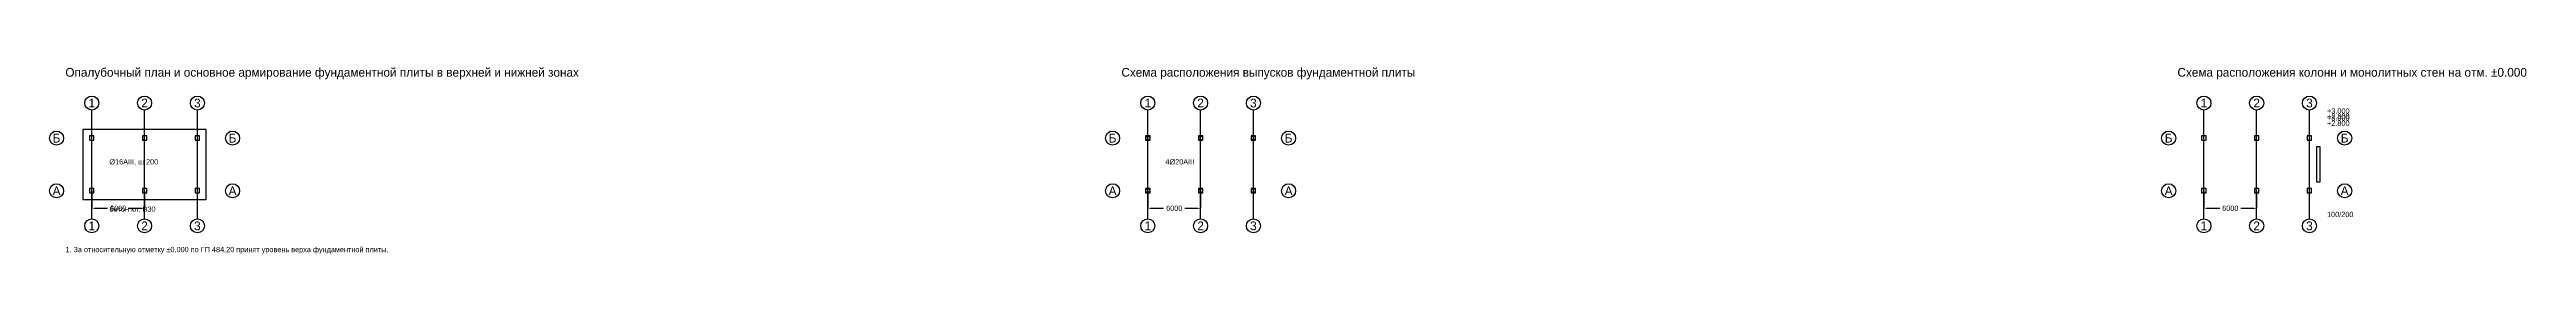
# Model space of a CAD drawing. Header units: metres. Extents: x -2400 to 260836, y -3590 to 7039.
# Drawn here: x -2400 to 138330, y -3590 to 7039 of the extents above; entities that cross this region are included whole.
import ezdxf
from ezdxf.enums import TextEntityAlignment as Align

# ---------------------------------------------------------------- set-up
doc = ezdxf.new("R2010")
doc.units = ezdxf.units.M
for name, color, linetype in [('d 20', 7, 'Continuous'), ('надписи', 7, 'Continuous'), ('ОСИ', 7, 'Continuous'), ('размеры1', 7, 'Continuous'), ('Саша_Тонкая', 7, 'Continuous'), ('СТЕНЫ', 7, 'Continuous')]:
    doc.layers.add(name, color=color, linetype=linetype)
doc.styles.add('OpenSansCondensed-Light', font='OpenSansCondensed-Light.ttf')
doc.dimstyles.new('M200', dxfattribs={"dimtxt": 300, "dimasz": 150, "dimexe": 1.25, "dimexo": 0.625, "dimtad": 1, "dimlfac": 2, "dimcen": 2.5, "dimazin": 3, "dimtfac": 1, "dimtmove": 0, "dimatfit": 3})

msp = doc.modelspace()

# ---------------------------------------------------------------- texts
for s, p in [('+3.000', (127000, 4400)), ('+2.800', (127000, 4100)), ('+3.000', (127000, 4000)), ('+2.800', (127000, 3700)), ('%%C16AIII, ш.200', (1000, 1500)), ('4%%C20AIII', (61000, 1500)), ('бетон кл. В30', (1000, -1200)), ('100/200', (127000, -1500)), ('1. За относительную отметку ±0,000 по ГП 484,20 принят уровень верха фундаментной плиты.', (-1500, -3500))]:
    msp.add_text(s, height=300).set_placement(p)
at = {"layer": 'надписи'}
for s, p in [('1', (0, 5000)), ('2', (3000, 5000)), ('3', (6000, 5000)), ('1', (60000, 5000)), ('2', (63000, 5000)), ('3', (66000, 5000)), ('1', (120000, 5000)), ('2', (123000, 5000)), ('3', (126000, 5000)), ('Б', (-2000, 3000)), ('Б', (8000, 3000)), ('Б', (58000, 3000)), ('Б', (68000, 3000)), ('Б', (118000, 3000)), ('Б', (128000, 3000)), ('А', (-2000, 0)), ('А', (8000, 0)), ('А', (58000, 0)), ('А', (68000, 0)), ('А', (118000, 0)), ('А', (128000, 0)), ('1', (0, -2000)), ('2', (3000, -2000)), ('3', (6000, -2000)), ('1', (60000, -2000)), ('2', (63000, -2000)), ('3', (66000, -2000)), ('1', (120000, -2000)), ('2', (123000, -2000)), ('3', (126000, -2000))]:
    msp.add_text(s, height=500, dxfattribs=at).set_placement(p, align=Align.MIDDLE_CENTER)
at = {"layer": 'Саша_Тонкая'}
for s, p in [('Опалубочный план и основное армирование фундаментной плиты в верхней и нижней зонах', (-1500, 6500)), ('Схема расположения выпусков фундаментной плиты', (58500, 6500)), ('Схема расположения колонн и монолитных стен на отм. ±0.000', (118500, 6500))]:
    msp.add_text(s, height=500, dxfattribs=at).set_placement(p)

# ---------------------------------------------------------------- blocks, each defined once
blk = doc.blocks.new('_CLOSEDFILLED')
at = {"color": 0, "linetype": 'BYBLOCK'}
blk.add_solid([(-1, 0.16), (0, 0), (-1, -0.16)], dxfattribs=at)
blk = doc.blocks.new('*D1')
for p, q in [((0, 0), (0, -1000)), ((3000, 0), (3000, -1000)), ((150, -1000), (900, -1000)), ((2100, -1000), (2850, -1000))]:
    blk.add_line(p, q)
at = {"layer": 'Defpoints'}
for p in [(0, 0), (3000, 0), (0, -1000)]:
    blk.add_point(p, dxfattribs=at)
at = {"layer": 'размеры1', "xscale": 150, "yscale": 150, "rotation": 180}
blk.add_blockref('_CLOSEDFILLED', (0, -1000), dxfattribs=at)
at = {"layer": 'размеры1', "xscale": 150, "yscale": 150}
blk.add_blockref('_CLOSEDFILLED', (3000, -1000), dxfattribs=at)
at = {"layer": 'размеры1', "insert": (1500, -1000), "char_height": 300, "attachment_point": 5, "style": 'OpenSansCondensed-Light'}
blk.add_mtext('6000', dxfattribs=at)
blk = doc.blocks.new('*D2')
for p, q in [((60000, 0), (60000, -1000)), ((63000, 0), (63000, -1000)), ((60150, -1000), (60900, -1000)), ((62100, -1000), (62850, -1000))]:
    blk.add_line(p, q)
at = {"layer": 'Defpoints'}
for p in [(60000, 0), (63000, 0), (60000, -1000)]:
    blk.add_point(p, dxfattribs=at)
at = {"layer": 'размеры1', "xscale": 150, "yscale": 150, "rotation": 180}
blk.add_blockref('_CLOSEDFILLED', (60000, -1000), dxfattribs=at)
at = {"layer": 'размеры1', "xscale": 150, "yscale": 150}
blk.add_blockref('_CLOSEDFILLED', (63000, -1000), dxfattribs=at)
at = {"layer": 'размеры1', "insert": (61500, -1000), "char_height": 300, "attachment_point": 5, "style": 'OpenSansCondensed-Light'}
blk.add_mtext('6000', dxfattribs=at)
blk = doc.blocks.new('*D3')
for p, q in [((120000, 0), (120000, -1000)), ((123000, 0), (123000, -1000)), ((120150, -1000), (120900, -1000)), ((122100, -1000), (122850, -1000))]:
    blk.add_line(p, q)
at = {"layer": 'Defpoints'}
for p in [(120000, 0), (123000, 0), (120000, -1000)]:
    blk.add_point(p, dxfattribs=at)
at = {"layer": 'размеры1', "xscale": 150, "yscale": 150, "rotation": 180}
blk.add_blockref('_CLOSEDFILLED', (120000, -1000), dxfattribs=at)
at = {"layer": 'размеры1', "xscale": 150, "yscale": 150}
blk.add_blockref('_CLOSEDFILLED', (123000, -1000), dxfattribs=at)
at = {"layer": 'размеры1', "insert": (121500, -1000), "char_height": 300, "attachment_point": 5, "style": 'OpenSansCondensed-Light'}
blk.add_mtext('6000', dxfattribs=at)

# ---------------------------------------------------------------- dimensions: what is measured, and where the dimension line sits
at = {"layer": 'размеры1'}
for base, p1, p2, picture, middle in [((0, -1000), (0, 0), (3000, 0), '*D1', (1500, -1000)), ((60000, -1000), (60000, 0), (63000, 0), '*D2', (61500, -1000)), ((120000, -1000), (120000, 0), (123000, 0), '*D3', (121500, -1000))]:
    dim = msp.add_linear_dim(base=base, p1=p1, p2=p2, dimstyle='M200', dxfattribs=at)
    dim.commit()
    dim.dimension.update_dxf_attribs({"geometry": picture, "text_midpoint": middle})

# ---------------------------------------------------------------- linework, layer by layer
at = {"layer": 'd 20'}
for centre in [(59925, 3075), (59925, 2925), (60075, 3075), (60075, 2925), (62925, 3075), (62925, 2925), (63075, 3075), (63075, 2925), (65925, 3075), (65925, 2925), (66075, 3075), (66075, 2925), (59925, 75), (60075, 75), (62925, 75), (63075, 75), (65925, 75), (66075, 75), (59925, -75), (60075, -75), (62925, -75), (63075, -75), (65925, -75), (66075, -75)]:
    msp.add_circle(centre, 10, dxfattribs=at)
at = {"layer": 'ОСИ'}
for p, q in [((0, -1600), (0, 4600)), ((3000, -1600), (3000, 4600)), ((6000, -1600), (6000, 4600)), ((60000, -1600), (60000, 4600)), ((63000, -1600), (63000, 4600)), ((66000, -1600), (66000, 4600)), ((120000, -1600), (120000, 4600)), ((123000, -1600), (123000, 4600)), ((126000, -1600), (126000, 4600))]:
    msp.add_line(p, q, dxfattribs=at)
for centre in [(0, 5000), (3000, 5000), (6000, 5000), (60000, 5000), (63000, 5000), (66000, 5000), (120000, 5000), (123000, 5000), (126000, 5000), (-2000, 3000), (8000, 3000), (58000, 3000), (68000, 3000), (118000, 3000), (128000, 3000), (-2000, 0), (8000, 0), (58000, 0), (68000, 0), (118000, 0), (128000, 0), (0, -2000), (3000, -2000), (6000, -2000), (60000, -2000), (63000, -2000), (66000, -2000), (120000, -2000), (123000, -2000), (126000, -2000)]:
    msp.add_circle(centre, 400, dxfattribs=at)
at = {"layer": 'размеры1'}
for points in [[(-500, -500), (6500, -500), (6500, 3500), (-500, 3500)], [(119875, 2875), (120125, 2875), (120125, 3125), (119875, 3125)], [(122875, 2875), (123125, 2875), (123125, 3125), (122875, 3125)], [(125875, 2875), (126125, 2875), (126125, 3125), (125875, 3125)], [(126400, 500), (126600, 500), (126600, 2500), (126400, 2500)], [(119875, -125), (120125, -125), (120125, 125), (119875, 125)], [(122875, -125), (123125, -125), (123125, 125), (122875, 125)], [(125875, -125), (126125, -125), (126125, 125), (125875, 125)]]:
    msp.add_lwpolyline(points, close=True, dxfattribs=at)
at = {"layer": 'СТЕНЫ'}
for points in [[(-125, 2875), (125, 2875), (125, 3125), (-125, 3125)], [(2875, 2875), (3125, 2875), (3125, 3125), (2875, 3125)], [(5875, 2875), (6125, 2875), (6125, 3125), (5875, 3125)], [(59875, 2875), (60125, 2875), (60125, 3125), (59875, 3125)], [(62875, 2875), (63125, 2875), (63125, 3125), (62875, 3125)], [(65875, 2875), (66125, 2875), (66125, 3125), (65875, 3125)], [(-125, -125), (125, -125), (125, 125), (-125, 125)], [(2875, -125), (3125, -125), (3125, 125), (2875, 125)], [(5875, -125), (6125, -125), (6125, 125), (5875, 125)], [(59875, -125), (60125, -125), (60125, 125), (59875, 125)], [(62875, -125), (63125, -125), (63125, 125), (62875, 125)], [(65875, -125), (66125, -125), (66125, 125), (65875, 125)]]:
    msp.add_lwpolyline(points, close=True, dxfattribs=at)

msp.set_redraw_order([(e.dxf.handle, doc.entitydb.next_handle()) for e in msp.query("TEXT MTEXT ATTDEF DIMENSION ARC_DIMENSION")])  # texts and dimensions are drawn at this point

doc.saveas('drawing.dxf')
